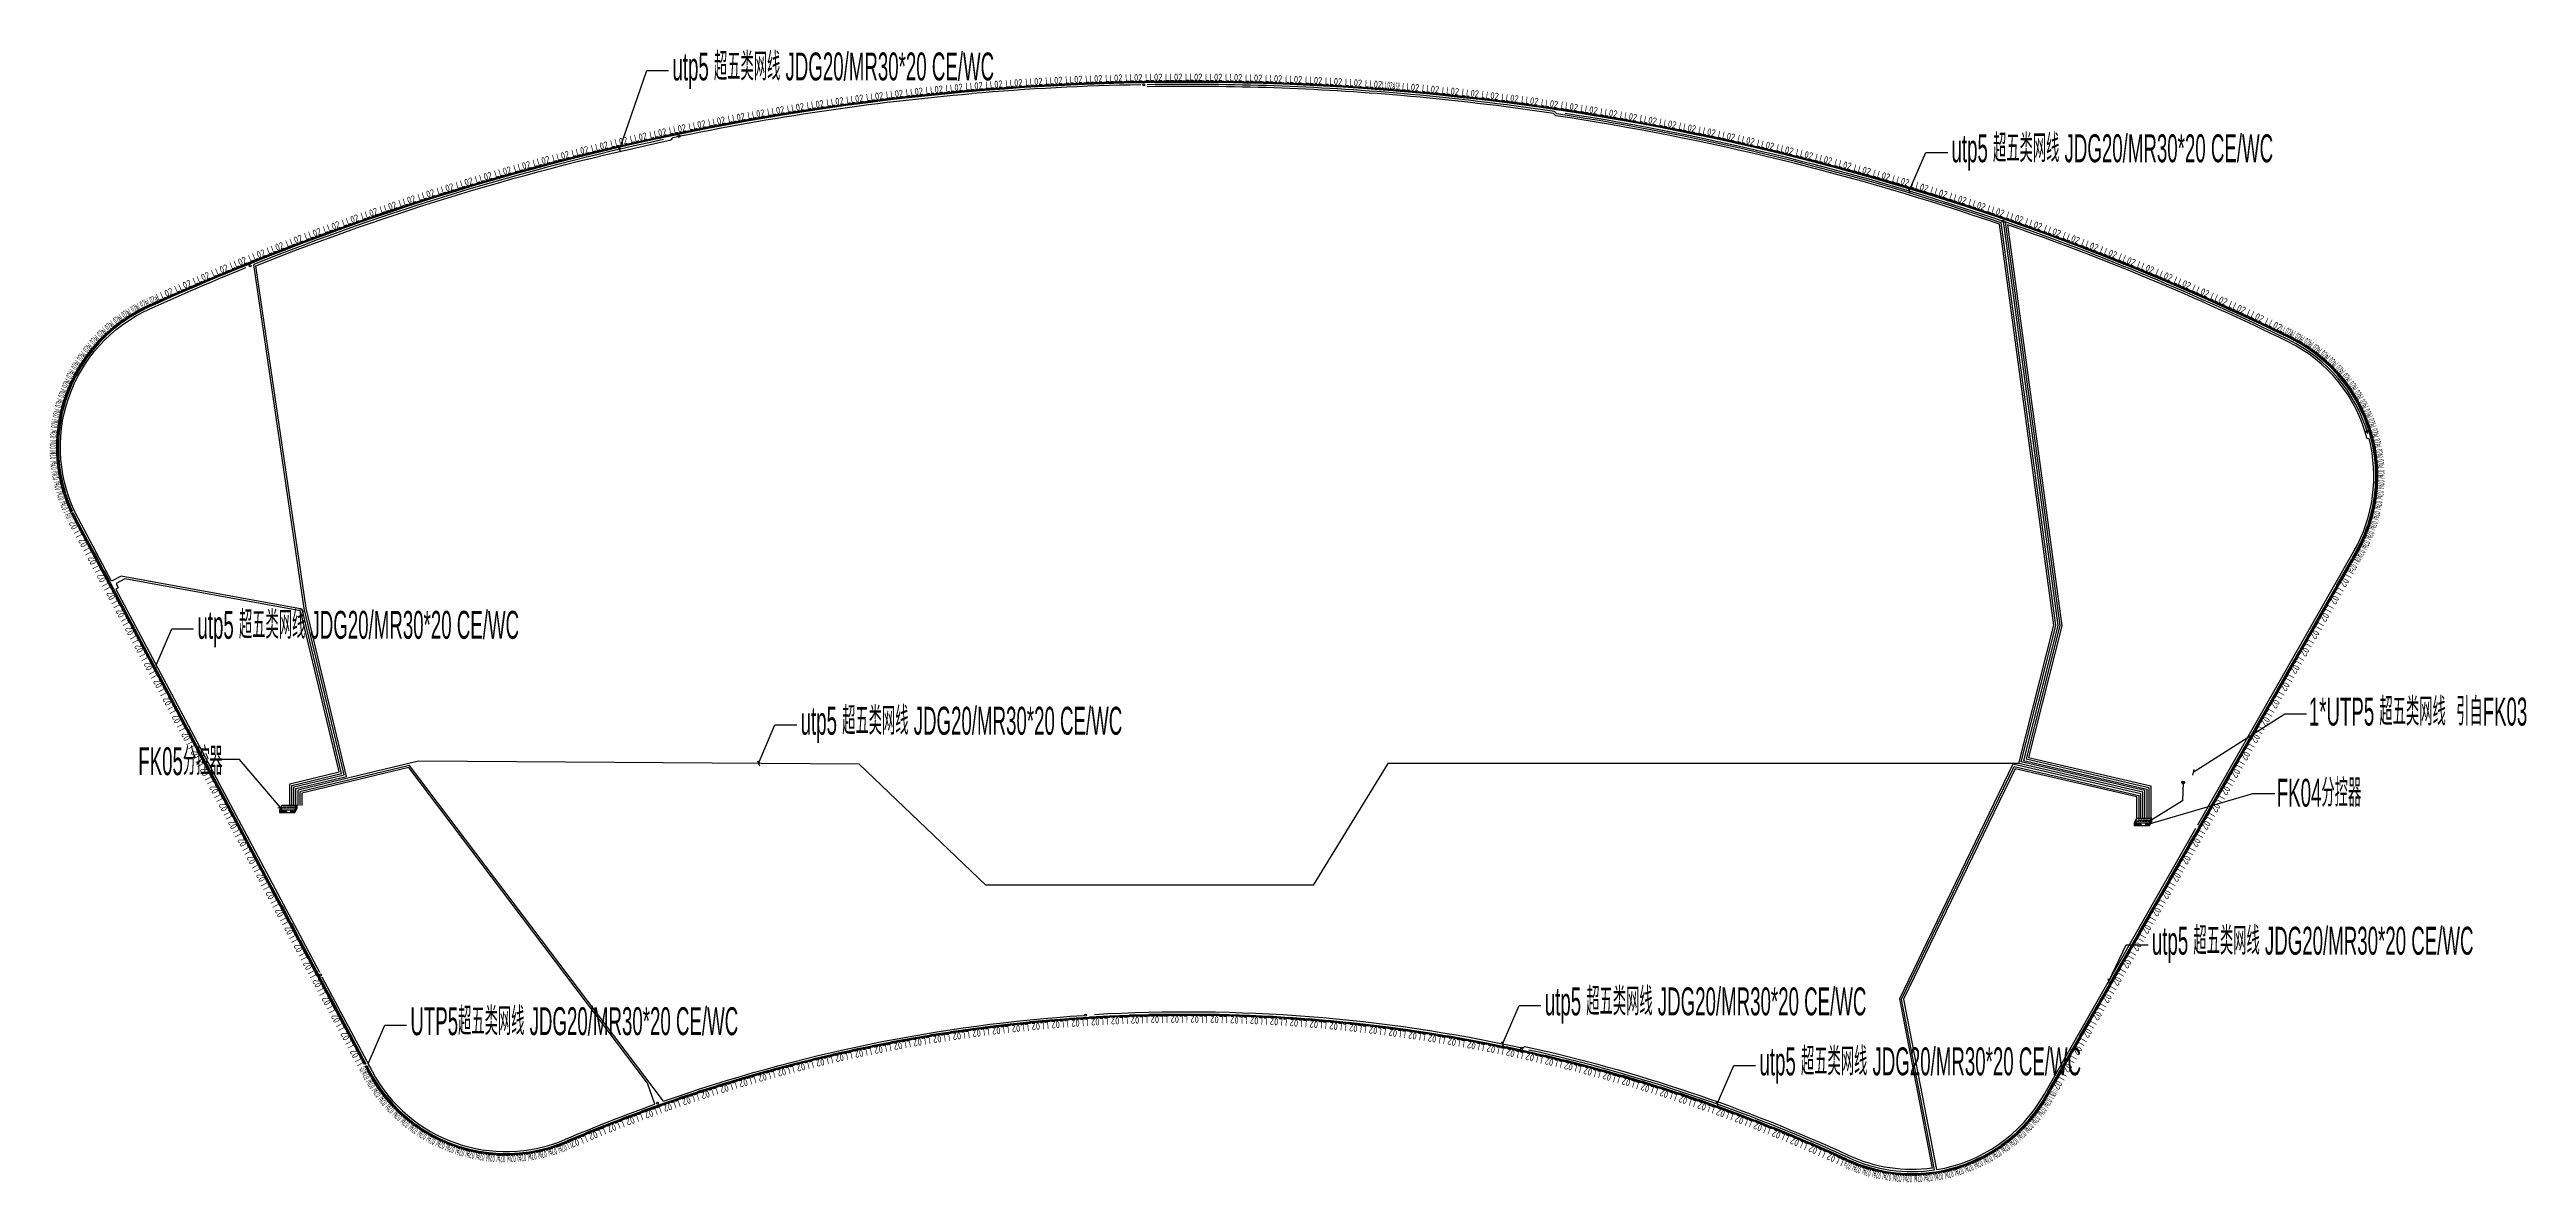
# Model space of a CAD drawing. Header units: inches. Extents: x 1197446 to 3199068, y -563901 to 615547.
# Drawn here: x 1772941 to 1897101, y 339934 to 396723 of the extents above; entities that cross this region are included whole.
import ezdxf
from ezdxf import colors
from ezdxf.entities.mleader import LeaderData, LeaderLine
from ezdxf.enums import TextEntityAlignment as Align
from ezdxf.math import Vec2, Vec3

# ---------------------------------------------------------------- set-up
doc = ezdxf.new("R2010")
doc.units = ezdxf.units.IN
doc.header["$MEASUREMENT"] = 0
doc.linetypes.add('ACAD_ISO02W100', pattern=[15, 12, -3])
doc.linetypes.add('DASH', pattern=[0.35, 0.25, -0.1])
doc.layers.get('0').update_dxf_attribs({"color": 253})
for name, color, linetype in [('0-L-控制', 6, 'Continuous'), ('0-L-灯具', 1, 'Continuous'), ('0-L-电箱', 90, 'Continuous'), ('0-LIGHT-TXT', 90, 'Continuous'), ('0-LL02', 1, 'Continuous'), ('LD-标注', 7, 'Continuous'), ('W-说明', 3, 'ACAD_ISO02W100'), ('图框', 24, 'Continuous')]:
    doc.layers.add(name, color=color, linetype=linetype)
doc.styles.add('GBZITI', font='gbenor.shx', dxfattribs={"height": 350, "bigfont": 'gbcbig.shx'})
doc.styles.add('SMDEI', font='smsim.shx', dxfattribs={"width": 0.75, "bigfont": 'smfs.shx'})
doc.styles.get("Standard").update_dxf_attribs({"font": 'arial.ttf'})

msp = doc.modelspace()

# ---------------------------------------------------------------- texts
at = {"layer": '0-LIGHT-TXT', "color": 7, "style": 'SMDEI', "width": 0.5}
for s, p in [('utp5 超五类网线 JDG20/MR30*20 CE/WC', (1804165, 395174)), ('utp5 超五类网线 JDG20/MR30*20 CE/WC', (1868280, 391073)), ('utp5 超五类网线 JDG20/MR30*20 CE/WC', (1780353, 367185)), ('utp5 超五类网线 JDG20/MR30*20 CE/WC', (1810591, 362377)), ('1*UTP5 超五类网线  引自FK03', (1886192, 362836)), ('FK05分控器', (1777390, 360351)), ('FK04分控器', (1884587, 358767)), ('utp5 超五类网线 JDG20/MR30*20 CE/WC', (1878324, 351350)), ('utp5 超五类网线 JDG20/MR30*20 CE/WC', (1847891, 348309)), ('UTP5超五类网线 JDG20/MR30*20 CE/WC', (1791028, 347317)), ('utp5 超五类网线 JDG20/MR30*20 CE/WC', (1858653, 345303))]:
    msp.add_text(s, height=1400, dxfattribs=at).set_placement(p)

# ---------------------------------------------------------------- blocks, each defined once
blk = doc.blocks.new('LL02')
at = {"layer": '0-LL02'}
for points in [[(-500, 80), (500, 80), (500, 0), (-500, 0)], [(-490, 70), (490, 70), (490, 10), (-490, 10)]]:
    blk.add_lwpolyline(points, close=True, dxfattribs=at)
for points in [[(-450, 16), (-450, 63), (-460, 45)], [(-450, 16), (-450, 63), (-440, 45)], [(-375, 16), (-375, 63), (-385, 45)], [(-375, 16), (-375, 63), (-365, 45)], [(-300, 16), (-300, 63), (-310, 45)], [(-300, 16), (-300, 63), (-290, 45)], [(-225, 16), (-225, 63), (-235, 45)], [(-225, 16), (-225, 63), (-215, 45)], [(-150, 16), (-150, 63), (-160, 45)], [(-150, 16), (-150, 63), (-140, 45)], [(-75, 16), (-75, 63), (-85, 45)], [(-75, 16), (-75, 63), (-65, 45)], [(0, 16), (0, 63), (-10, 45)], [(0, 16), (0, 63), (10, 45)], [(75, 16), (75, 63), (65, 45)], [(75, 16), (75, 63), (85, 45)], [(150, 16), (150, 63), (140, 45)], [(150, 16), (150, 63), (160, 45)], [(225, 16), (225, 63), (215, 45)], [(225, 16), (225, 63), (235, 45)], [(300, 16), (300, 63), (290, 45)], [(300, 16), (300, 63), (310, 45)], [(375, 16), (375, 63), (365, 45)], [(375, 16), (375, 63), (385, 45)], [(450, 16), (450, 63), (440, 45)], [(450, 16), (450, 63), (460, 45)]]:
    blk.add_lwpolyline(points, dxfattribs=at)
at = {"layer": '0-LL02', "style": 'GBZITI'}
blk.add_text('LL02', height=350, rotation=360, dxfattribs=at).set_placement((0, 271, 0), align=Align.MIDDLE_CENTER)
blk = doc.blocks.new('LL02a')
at = {"layer": '0-LL02'}
for points in [[(-250, 80), (250, 80), (250, 0), (-250, 0)], [(-240, 70), (240, 70), (240, 10), (-240, 10)]]:
    blk.add_lwpolyline(points, close=True, dxfattribs=at)
for points in [[(-225, 16), (-225, 63), (-235, 45)], [(-225, 16), (-225, 63), (-215, 45)], [(-150, 16), (-150, 63), (-160, 45)], [(-150, 16), (-150, 63), (-140, 45)], [(-75, 16), (-75, 63), (-85, 45)], [(-75, 16), (-75, 63), (-65, 45)], [(0, 16), (0, 63), (-10, 45)], [(0, 16), (0, 63), (10, 45)], [(75, 16), (75, 63), (65, 45)], [(75, 16), (75, 63), (85, 45)], [(150, 16), (150, 63), (140, 45)], [(150, 16), (150, 63), (160, 45)], [(225, 16), (225, 63), (215, 45)], [(225, 16), (225, 63), (235, 45)]]:
    blk.add_lwpolyline(points, dxfattribs=at)
at = {"layer": '0-LL02', "style": 'GBZITI', "width": 0.5}
blk.add_text('LL02a', height=350, rotation=360, dxfattribs=at).set_placement((0, 271, 0), align=Align.MIDDLE_CENTER)
blk = doc.blocks.new('LF01b')
at = {"layer": '0-LL02'}
for points in [[(-150, 80), (150, 80), (150, 0), (-150, 0)], [(-140, 70), (140, 70), (140, 10), (-140, 10)]]:
    blk.add_lwpolyline(points, close=True, dxfattribs=at)
for points in [[(-75, 16), (-75, 63), (-85, 45)], [(-75, 16), (-75, 63), (-65, 45)], [(0, 16), (0, 63), (-10, 45)], [(0, 16), (0, 63), (10, 45)], [(75, 16), (75, 63), (65, 45)], [(75, 16), (75, 63), (85, 45)]]:
    blk.add_lwpolyline(points, dxfattribs=at)
at = {"layer": '0-LL02', "style": 'GBZITI', "width": 0.28}
blk.add_text('LL02b', height=350, rotation=360, dxfattribs=at).set_placement((0, 271, 0), align=Align.MIDDLE_CENTER)
blk = doc.blocks.new('_Oblique')
at = {"color": 0, "linetype": 'ByBlock', "lineweight": -2}
blk.add_line((-0.5, -0.5), (0.5, 0.5), dxfattribs=at)
blk = doc.blocks.new('控制器')
at = {"color": 7}
for p, q in [((92311, 52509), (91624, 51231)), ((91624, 51231), (96073, 51231)), ((91624, 51231), (91624, 50443)), ((91624, 50443), (96073, 50443)), ((96761, 52509), (92311, 52509)), ((96073, 51231), (96761, 52509)), ((96073, 50443), (96761, 51666)), ((96073, 50443), (96073, 51231)), ((96761, 51666), (96761, 52509))]:
    blk.add_line(p, q, dxfattribs=at)
at = {"color": 7, "linetype": 'DASH', "ltscale": 5}
for p, q in [((92311, 51666), (91624, 50443)), ((92311, 51666), (92311, 52509)), ((96761, 51666), (92311, 51666)), ((96336, 52064), (96331, 52068)), ((96336, 52043), (96331, 52038)), ((96409, 52064), (96413, 52068)), ((96409, 52043), (96413, 52038)), ((96509, 52182), (96505, 52186)), ((96509, 52160), (96505, 52155)), ((96510, 51948), (96506, 51952)), ((96510, 51927), (96506, 51922)), ((96582, 52182), (96586, 52186)), ((96582, 52160), (96586, 52155)), ((96583, 51948), (96588, 51952)), ((96583, 51927), (96588, 51922))]:
    blk.add_line(p, q, dxfattribs=at)
at = {"color": 7, "linetype": 'ByBlock', "ltscale": 5}
for p, q in [((94998, 50933), (95621, 50933)), ((94998, 50649), (94998, 50933)), ((94998, 50649), (95621, 50649)), ((95621, 50649), (95621, 50933))]:
    blk.add_line(p, q, dxfattribs=at)
blk.add_lwpolyline([(91947, 51027), (92152, 51027), (92152, 50670), (91947, 50670)], close=True, dxfattribs=at)
at = {"color": 0, "linetype": 'ByBlock', "ltscale": 5}
blk.add_lwpolyline([(92481, 51050), (93415, 51050), (93415, 50632), (92481, 50632)], close=True, dxfattribs=at)
at = {"color": 7, "linetype": 'DASH', "ltscale": 5}
for points in [[(92674, 52130), (93087, 52130), (93087, 51954), (92674, 51954)], [(93087, 52130), (93499, 52130), (93499, 51954), (93087, 51954)], [(93499, 52130), (93912, 52130), (93912, 51954), (93499, 51954)], [(93912, 52130), (94325, 52130), (94325, 51954), (93912, 51954)], [(94325, 52130), (94737, 52130), (94737, 51954), (94325, 51954)], [(94737, 52130), (95150, 52130), (95150, 51954), (94737, 51954)], [(95150, 52130), (95563, 52130), (95563, 51954), (95150, 51954)], [(95563, 52130), (95976, 52130), (95976, 51954), (95563, 51954)]]:
    blk.add_lwpolyline(points, close=True, dxfattribs=at)
at = {"layer": 'W-说明', "color": 7, "linetype": 'ByBlock', "ltscale": 5}
for p, q in [((95043, 50881), (95043, 50739)), ((95272, 50881), (95043, 50881)), ((95043, 50739), (95095, 50739)), ((95095, 50739), (95095, 50712)), ((95095, 50712), (95105, 50712)), ((95105, 50712), (95105, 50698)), ((95105, 50698), (95209, 50698)), ((95209, 50698), (95209, 50712)), ((95209, 50712), (95220, 50712)), ((95220, 50739), (95272, 50739)), ((95220, 50712), (95220, 50739)), ((95272, 50739), (95272, 50881)), ((95350, 50881), (95350, 50739)), ((95578, 50881), (95350, 50881)), ((95350, 50739), (95401, 50739)), ((95401, 50739), (95401, 50712)), ((95401, 50712), (95412, 50712)), ((95412, 50712), (95412, 50698)), ((95412, 50698), (95516, 50698)), ((95516, 50698), (95516, 50712)), ((95516, 50712), (95526, 50712)), ((95526, 50712), (95526, 50739)), ((95526, 50739), (95578, 50739)), ((95578, 50739), (95578, 50881))]:
    blk.add_line(p, q, dxfattribs=at)
at = {"layer": '图框', "color": 7, "linetype": 'ByBlock', "lineweight": 30, "ltscale": 5}
blk.add_line((92049, 50977), (92049, 50911), dxfattribs=at)
at = {"layer": '图框', "color": 7, "linetype": 'DASH', "lineweight": 30, "ltscale": 5}
for p, q in [((96378, 52264), (96310, 52195)), ((96310, 51912), (96310, 52195)), ((96310, 51912), (96378, 51843)), ((96378, 52264), (96608, 52264)), ((96608, 51843), (96378, 51843)), ((96608, 52264), (96608, 51843))]:
    blk.add_line(p, q, dxfattribs=at)
at = {"layer": '图框', "color": 7, "linetype": 'ByBlock', "lineweight": 30, "ltscale": 5}
blk.add_lwpolyline([(91921, 51053), (92177, 51053), (92177, 50641), (91921, 50641)], close=True, dxfattribs=at)
at = {"layer": '图框', "color": 7, "linetype": 'DASH', "lineweight": 30, "ltscale": 5}
for points in [[(96413, 52038), (96331, 52038), (96331, 52068), (96413, 52068)], [(96409, 52043), (96336, 52043), (96336, 52064), (96409, 52064)], [(96586, 52155), (96505, 52155), (96505, 52186), (96586, 52186)], [(96588, 51922), (96505, 51922), (96505, 51952), (96588, 51952)], [(96582, 52160), (96509, 52160), (96509, 52182), (96582, 52182)], [(96583, 51927), (96510, 51927), (96510, 51948), (96583, 51948)]]:
    blk.add_lwpolyline(points, close=True, dxfattribs=at)
at = {"layer": '图框', "color": 7, "linetype": 'ByBlock', "lineweight": 30, "ltscale": 5}
for centre, radius in [((92049, 50761), 39), ((93630, 50794), 27.4), ((93630, 50672), 27.4), ((95759, 50666), 27.4)]:
    blk.add_circle(centre, radius, dxfattribs=at)
at = {"layer": 'W-说明', "color": 7, "linetype": 'ByBlock', "ltscale": 5, "char_height": 37.18, "attachment_point": 3}
for s, insert, width in [('{\\fSimSun|b0|i0|c134|p2;\\H1.771x;OFF\\H0.56465x;  }', (92118, 50620, -3928), 518.24), ('{\\fSimSun|b0|i0|c134|p2;\\H1.771x;ON\\H0.56465x;  }', (92097, 51141, -3928), 518.24), ('{\\fSimSun|b0|i0|c134|p2;\\H1.1068x;POWER \\H0.90346x; }', (93830, 50691, -3928), 518.24), ('{\\fSimSun|b0|i0|c134|p2;\\H1.107x;ACT \\H0.9035x; }', (93806, 50812, -3928), 518.24), ('{\\fSimSun|b0|i0|c134|p2;\\H1.8447x;A\\H0.59997x; \\H0.90346x; }', (95208, 50619, -3928), 237.09), ('{\\fSimSun|b0|i0|c134|p2;\\H1.8447x;B\\H0.59997x; \\H0.90346x; }', (95567, 50623, -3928), 893.53)]:
    blk.add_mtext(s, dxfattribs=dict(at, insert=insert, width=width))
at = {"layer": 'W-说明', "color": 1, "linetype": 'ByBlock', "ltscale": 0.5, "insert": (93297, 50918), "char_height": 144.03, "width": 274.09, "attachment_point": 3}
blk.add_mtext('{\\fSimSun|b0|i0|c134|p2;DMX-008}', dxfattribs=at)
at = {"layer": 'W-说明', "color": 7, "linetype": 'ByBlock', "char_height": 40.89, "width": 570.07, "attachment_point": 3}
for s, insert in [('{\\fSimSun|b0|i0|c134|p2;\\H1.771x;PORT1\\H0.56465x;  }', (93030, 52279, -4321)), ('{\\fSimSun|b0|i0|c134|p2;\\H1.771x;PORT2\\H0.56465x;  }', (93429, 52279, -4321)), ('{\\fSimSun|b0|i0|c134|p2;\\H1.771x;PORT3\\H0.56465x;  }', (93828, 52279, -4321)), ('{\\fSimSun|b0|i0|c134|p2;\\H1.771x;PORT4\\H0.56465x;  }', (94243, 52279, -4321)), ('{\\fSimSun|b0|i0|c134|p2;\\H1.771x;PORT5\\H0.56465x;  }', (94646, 52279, -4321)), ('{\\fSimSun|b0|i0|c134|p2;\\H1.771x;PORT6\\H0.56465x;  }', (95058, 52279, -4321)), ('{\\fSimSun|b0|i0|c134|p2;\\H1.771x;PORT7\\H0.56465x;  }', (95458, 52279, -4321)), ('{\\fSimSun|b0|i0|c134|p2;\\H1.771x;PORT8\\H0.56465x;  }', (95863, 52279, -4321))]:
    blk.add_mtext(s, dxfattribs=dict(at, insert=insert))
at = {"layer": 'W-说明', "color": 7, "linetype": 'ACAD_ISO02W100', "ltscale": 0.5, "insert": (96728, 52394, -3928), "char_height": 68.58, "width": 715.3, "attachment_point": 3}
blk.add_mtext('{\\fSimSun|b0|i0|c134|p2;AC 100V-240V}', dxfattribs=at)
blk = doc.blocks.new('引入')
at = {"layer": '0-L-电箱', "lineweight": -2}
h = blk.add_hatch(color=256, dxfattribs=at)
h.dxf.hatch_style = 1
h.paths.add_polyline_path([(-75, 0, 1), (75, 0, 1)])
blk.add_lwpolyline([(709, -533, 0, 0, 0), (432, -324, 200, 0, 0), (0, 0, 0, 0, 0)], format="xyseb", dxfattribs=at)
blk.add_circle((0, 0), 75, dxfattribs=at)

# ---------------------------------------------------------------- linework, layer by layer
at = {"layer": '0-L-控制', "color": 6}
for points in [[(1827642, 394955, 0.0168966), (1819167, 394514)], [(1877966, 358177), (1877966, 359575), (1871773, 361015), (1873507, 367857), (1870772, 388044, 0.0457717), (1848500, 393495), (1848384, 393613, 0.015431), (1840686, 394515, 0.0253671), (1827958, 394961)], [(1877866, 358177), (1877866, 359495), (1871651, 360941), (1873405, 367863), (1870681, 387970, 0.0457157), (1848452, 393401), (1848336, 393519, 0.015364), (1840678, 394415, 0.0253671), (1827960, 394861, 0.0253671)], [(1785288, 358836), (1785288, 359678), (1787825, 360287), (1785801, 368724), (1783288, 385887, -0.0434016), (1804101, 392190), (1804196, 392312, -0.0301592), (1819173, 394515, 0.0301592)], [(1848922, 393532, -0.0450731), (1870863, 388119), (1873609, 367851), (1871895, 361089), (1878066, 359654), (1878066, 358177)], [(1803725, 392212, 0.0428347), (1783177, 385951)], [(1889149, 377460, 0.2111675), (1885195, 382164, 0.0306978), (1870969, 388082), (1873710, 367845), (1872017, 361163), (1878166, 359733), (1878166, 358177)], [(1880633, 357865), (1888453, 371574, 0.1949369), (1889211, 377232), (1889115, 377207, 0.2192815), (1885151, 382074, 0.0303737), (1871090, 387935), (1873812, 367839), (1872139, 361238), (1878266, 359813), (1878266, 358177)], [(1785088, 358836), (1785088, 359836), (1787584, 360435), (1785608, 368668), (1776537, 370328), (1776051, 370069), (1774373, 373224, -0.4324632), (1777938, 383710, -0.0104982), (1782783, 385792, 0.0104982)], [(1786592, 350243), (1789106, 345515, 0.3897333), (1798807, 342096, -0.0152084), (1803285, 343854), (1802915, 344910), (1790948, 360728), (1785588, 359442), (1785588, 358836)], [(1877766, 358177), (1877766, 359416), (1871360, 360905), (1865667, 349143), (1867313, 340647, -0.143017), (1863155, 341270, 0.0543185), (1846892, 346738), (1846764, 346664, 0.0682858), (1825324, 348342, 0.0682858)], [(1847099, 346590, -0.0535788), (1863113, 341179, 0.1465681), (1867431, 340563), (1865771, 349129), (1871416, 360790), (1877666, 359336), (1877666, 358177)], [(1877566, 358177), (1877566, 359257), (1871471, 360674), (1865876, 349116), (1867530, 340577, 0.226137), (1872903, 344313), (1880534, 357692)], [(1803723, 344009, -0.0682367), (1824778, 348308, -0.0682367)]]:
    msp.add_lwpolyline(points, format="xyb", dxfattribs=at)
for points in [[(1785188, 358836), (1785188, 359757), (1787705, 360361), (1785703, 368705), (1783177, 385951)], [(1776708, 370195), (1776275, 369965), (1776389, 369733), (1776264, 369667), (1786470, 350473)], [(1784988, 358836), (1784988, 359915), (1787464, 360509), (1785526, 368582), (1776708, 370195)], [(1871651, 360941), (1840023, 360941), (1836289, 354843), (1819873, 354843), (1813526, 360908), (1791436, 361051), (1785388, 359600), (1785388, 358836)], [(1803723, 344009), (1790988, 360840), (1785488, 359521), (1785488, 358836)], [(1879893, 359982), (1879866, 359061), (1878322, 358104)]]:
    msp.add_lwpolyline(points, dxfattribs=at)
at = {"layer": '0-LL02'}
for centre in [(1827791, 394950), (1804493, 392374), (1870863, 388119), (1782994, 385883), (1889112, 377584), (1786528, 350333), (1824867, 348314), (1846735, 346671), (1803420, 343903)]:
    msp.add_circle(centre, 50.3, dxfattribs=at)

# ---------------------------------------------------------------- block references
at = {"layer": '0-L-灯具', "rotation": 82.90987147356023}
msp.add_blockref('引入', (1879893, 359982), dxfattribs=at)
at = {"layer": '0-LL02'}
for name, p, rotation in [('LL02', (1816323, 394336), 6.193913801441926), ('LL02', (1817318, 394441), 5.738100121943), ('LL02', (1818313, 394537), 5.282286442444873), ('LL02', (1819309, 394626), 4.826472762946745), ('LL02', (1820306, 394706), 4.370659083281498), ('LL02', (1821303, 394779), 3.914845403793769), ('LL02', (1822301, 394843), 3.459031724305235), ('LL02', (1823300, 394900), 3.003218044816704), ('LL02', (1824299, 394949), 2.547404365329771), ('LL02', (1825298, 394990), 2.091590685842838), ('LL02', (1826297, 395023), 1.635777006355105), ('LL02', (1827297, 395047), 1.179963326866572), ('LL02', (1828297, 395064), 0.7241496473796397), ('LL02', (1829297, 395073), 0.2683359678919071), ('LL02', (1830297, 395075), 359.8125222884034), ('LL02', (1831297, 395068), 359.3567086089157), ('LL02', (1832296, 395053), 358.9008949294279), ('LL02', (1833296, 395030), 358.4450812499402), ('LL02', (1834296, 394999), 357.9892675704524), ('LL02', (1835295, 394961), 357.5334538909655), ('LL02', (1836294, 394914), 357.0776402114778), ('LL02', (1837292, 394859), 356.6218265319893), ('LL02', (1838290, 394797), 356.1660128525015), ('LL02', (1839288, 394726), 355.710199173013), ('LL02a', (1840036, 394669), 355.4391629658728), ('LF01b', (1840434, 394636), 355.2130676212879), ('LL02', (1841145, 394574), 354.8608104645812), ('LL02', (1842141, 394481), 354.4049967891123), ('LL02', (1843136, 394379), 353.9491831136442), ('LL02', (1808403, 393218), 9.840423237426945), ('LL02', (1809389, 393385), 9.384609557928018), ('LL02', (1810377, 393545), 8.928795878429092), ('LL02', (1811365, 393697), 8.472982198930964), ('LL02', (1812355, 393840), 8.017168519433636), ('LL02', (1813345, 393976), 7.56135483993631), ('LL02', (1814337, 394104), 7.105541160438182), ('LL02', (1815330, 394224), 6.649727480940854), ('LL02', (1844130, 394270), 353.4933694381768), ('LL02', (1845123, 394154), 353.0375557627079), ('LL02', (1846115, 394029), 352.5817420872389), ('LL02', (1847106, 393896), 352.1259284117708), ('LL02', (1848096, 393755), 351.6701147363019), ('LL02', (1849085, 393607), 351.2143010608329), ('LL02', (1850073, 393451), 350.7584873853639), ('LL02', (1851059, 393286), 350.3026737098958), ('LL02', (1852044, 393114), 349.8468600344269), ('LL02', (1801544, 391828), 13.03111899391704), ('LL02', (1802519, 392050), 12.57530531441731), ('LL02', (1803496, 392264), 12.11949163491758), ('LL02', (1804474, 392471), 11.66367795541946), ('LL02', (1805454, 392669), 11.20786427592133), ('LL02', (1806436, 392860), 10.7520505964232), ('LL02', (1807419, 393043), 10.29623691692507), ('LL02', (1853028, 392935), 349.3910463589579), ('LL02', (1854010, 392747), 348.9352326834905), ('LL02', (1854991, 392551), 348.4794190080232), ('LL02', (1855970, 392348), 348.0236053325559), ('LL02', (1856947, 392137), 347.5677916570893), ('LL02', (1857923, 391918), 347.1119779816212), ('LL02', (1796697, 390602), 15.31018739141327), ('LL02', (1797662, 390863), 14.85437371191594), ('LL02', (1798630, 391116), 14.39856003241622), ('LL02', (1799599, 391361), 13.94274635291569), ('LL02', (1800571, 391598), 13.48693267341676), ('LL02', (1858897, 391692), 346.6561643061522), ('LL02', (1859869, 391457), 346.2003506306833), ('LL02', (1860839, 391215), 345.7445369552136), ('LL02', (1861808, 390966), 345.2887232797446), ('LL02', (1862774, 390708), 344.8329096042748), ('LL02', (1792857, 389484), 17.13344210940499), ('LL02', (1793813, 389775), 16.67762842990606), ('LL02', (1794772, 390058), 16.22181475040793), ('LL02', (1795733, 390334), 15.7660010709106), ('LL02', (1863738, 390443), 344.3770959288059), ('LL02', (1864700, 390170), 343.921282253337), ('LL02', (1865660, 389890), 343.4654685778688), ('LL02', (1866618, 389602), 343.0096549023999), ('LL02', (1867573, 389306), 342.553841226931), ('LL02', (1789054, 388243), 18.9566968273967), ('LL02', (1790001, 388565), 18.50088314789857), ('LL02', (1790950, 388879), 18.04506946840124), ('LL02', (1791902, 389185), 17.58925578890392), ('LL02', (1868526, 389003), 342.0980275514636), ('LL02', (1869476, 388692), 341.6422138759963), ('LL02', (1870424, 388374), 341.1864002005289), ('LL02', (1871370, 388048), 340.7305865250615), ('LL02', (1785293, 386883), 20.77995154539081), ('LL02', (1786229, 387234), 20.32413786589267), ('LL02', (1787168, 387578), 19.86832418639375), ('LL02', (1788110, 387914), 19.41251050689482), ('LL02', (1872312, 387714), 340.2747728495926), ('LL02', (1873253, 387373), 339.8189591741253), ('LL02', (1874190, 387025), 339.3631454986571), ('LL02', (1782501, 385784), 22.14739258388519), ('LL02', (1783429, 386157), 21.69157890438627), ('LL02', (1784359, 386524), 21.23576522488813), ('LL02', (1875124, 386669), 338.907331823189), ('LL02', (1876056, 386306), 338.4515181477217), ('LL02', (1876985, 385935), 337.9957044722543), ('LL02', (1877911, 385557), 337.5398907967846), ('LL02', (1779737, 384619), 23.51483362238196), ('LL02', (1780655, 385015), 23.05901994288304), ('LL02', (1781577, 385403), 22.60320626338412), ('LL02', (1878833, 385172), 337.0840771213157), ('LL02', (1879753, 384779), 336.6282634458468), ('LL02', (1880670, 384379), 336.1724497703785), ('LL02a', (1776799, 383185), 33.86874175310111), ('LL02a', (1777228, 383452), 30.11111569471942), ('LL02a', (1777672, 383690), 26.35348963633763), ('LL02a', (1778137, 383910), 24.29457360168879), ('LL02', (1778822, 384216), 23.9706473018801), ('LL02', (1881583, 383972), 335.716636094912), ('LL02', (1882493, 383557), 335.2608224194446), ('LL02', (1883400, 383136), 334.8050087439757), ('LL02a', (1775632, 382224), 45.14161992824651), ('LL02a', (1776000, 382569), 41.38399386986471), ('LL02a', (1776390, 382890), 37.62636781148292), ('LL02', (1884303, 382707), 334.3491950685076), ('LL02a', (1884978, 382381), 334.0684069855934), ('LL02a', (1885460, 382137), 332.0382113331371), ('LL02a', (1774676, 381053), 56.41449810339248), ('LL02a', (1774969, 381464), 52.65687204501049), ('LL02a', (1775288, 381855), 48.89924598662849), ('LL02a', (1885898, 381886), 328.2805011183182), ('LL02a', (1886318, 381606), 324.5227909034992), ('LL02a', (1886719, 381300), 320.7650806886803), ('LL02a', (1887099, 380968), 317.0073704738613), ('LL02a', (1773966, 379718), 67.68737627853815), ('LL02a', (1774173, 380178), 63.92975022015636), ('LL02a', (1774410, 380624), 60.17212416177446), ('LL02a', (1887457, 380612), 313.2496602590423), ('LL02a', (1887790, 380233), 309.4919500442234), ('LL02a', (1888098, 379834), 305.7342398294044), ('LL02a', (1773645, 378762), 75.20262839530184), ('LL02a', (1773790, 379245), 71.44500233691996), ('LL02a', (1888379, 379415), 301.9765296145854), ('LL02a', (1888632, 378978), 298.2188193997663), ('LL02a', (1888856, 378526), 294.4611091849472), ('LL02a', (1773403, 377270), 86.47550657044752), ('LL02a', (1773451, 377772), 82.71788051206553), ('LL02a', (1773531, 378270), 78.96025445368365), ('LL02a', (1889050, 378060), 290.7033989701283), ('LL02a', (1889213, 377582), 286.9456887553092), ('LL02a', (1773388, 376765), 90.23313262882954), ('LL02a', (1773406, 376261), 93.99075868721133), ('LL02a', (1889344, 377095), 283.1879785404903), ('LL02a', (1889443, 376600), 279.4302683256712), ('LL02a', (1889509, 376100), 275.6725581108522), ('LL02a', (1773458, 375759), 97.74838474559321), ('LL02a', (1773542, 375262), 101.5060108039751), ('LL02a', (1773658, 374771), 105.263636862357), ('LL02a', (1889543, 375596), 271.914847896033), ('LL02a', (1889543, 375091), 268.1571376812139), ('LL02a', (1773807, 374288), 109.0212629207389), ('LL02a', (1773986, 373817), 112.7788889791208), ('LL02a', (1889346, 373593), 256.8840070367567), ('LL02a', (1889444, 374088), 260.6417172515757), ('LL02a', (1889510, 374588), 264.3994274663949), ('LF01b', (1774182, 373389), 116.538955368182), ('LL02', (1774481, 372812), 117.7517945015605), ('LL02a', (1889053, 372627), 249.3685866071184), ('LL02a', (1889215, 373105), 253.1262968219376), ('LL02', (1774951, 371929), 117.7517945015605), ('LL02', (1775420, 371046), 117.7517945015605), ('LF01b', (1888443, 371357), 240.6655956871954), ('LL02a', (1888637, 371709), 241.8531661774804), ('LL02a', (1888860, 372161), 245.6108763922994), ('LL02', (1775890, 370163), 117.7517945015605), ('LL02', (1887853, 370325), 240.0517945072336), ('LL02a', (1888226, 370976), 240.3000000056131), ('LL02', (1776359, 369280), 117.7517945015605), ('LL02', (1776829, 368397), 117.7517945015605), ('LL02', (1886862, 368588), 240.0517945072336), ('LL02', (1887358, 369457), 240.0517945072336), ('LL02', (1777298, 367514), 117.7517945015605), ('LL02', (1886367, 367719), 240.0517945072336), ('LL02', (1777768, 366631), 117.7517945015605), ('LL02', (1885376, 365982), 240.0517945072336), ('LL02', (1885871, 366851), 240.0517945072336), ('LL02', (1778237, 365748), 117.7517945015605), ('LL02', (1778707, 364866), 117.7517945015605), ('LL02', (1884880, 365113), 240.0517945072336), ('LL02', (1779176, 363983), 117.7517945015605), ('LL02', (1883889, 363376), 240.0517945072336), ('LL02', (1884385, 364245), 240.0517945072336), ('LL02', (1779646, 363100), 117.7517945015605), ('LL02', (1780115, 362217), 117.7517945015605), ('LL02', (1883394, 362508), 240.0517945072336), ('LL02', (1780585, 361334), 117.7517945015605), ('LL02', (1882898, 361639), 240.0517945072336), ('LL02', (1781054, 360451), 117.7517945015605), ('LL02', (1881907, 359902), 240.0517945072336), ('LL02', (1882403, 360770), 240.0517945072336), ('LL02', (1781524, 359568), 117.7517945015605), ('LL02', (1781993, 358685), 117.7517945015605), ('LL02', (1881412, 359033), 240.0517945072336), ('LL02', (1782462, 357802), 117.7517945015605), ('LL02', (1880421, 357296), 240.0517945072336), ('LL02', (1880917, 358164), 240.0517945072336), ('LL02', (1782932, 356919), 117.7517945015605), ('LL02', (1783401, 356036), 117.7517945015605), ('LL02', (1879926, 356427), 240.0517945072336), ('LL02', (1783871, 355153), 117.7517945015605), ('LL02', (1878935, 354690), 240.0517945072336), ('LL02', (1879430, 355558), 240.0517945072336), ('LL02', (1784340, 354270), 117.7517945015605), ('LL02', (1878439, 353821), 240.0517945072336), ('LL02', (1784810, 353387), 117.7517945015605), ('LL02', (1785279, 352504), 117.7517945015605), ('LL02', (1877944, 352953), 240.0517945072336), ('LL02', (1785749, 351621), 117.7517945015605), ('LL02', (1876953, 351215), 240.0517945072336), ('LL02', (1877448, 352084), 240.0517945072336), ('LL02', (1786218, 350738), 117.7517945015605), ('LL02', (1786688, 349855), 117.7517945015605), ('LL02', (1876457, 350347), 240.0517945072336), ('LL02', (1787157, 348972), 117.7517945015605), ('LL02', (1875467, 348609), 240.0517945072336), ('LL02', (1875962, 349478), 240.0517945072336), ('LL02', (1787627, 348089), 117.7517945015605), ('LL02', (1819598, 347702), 186.9035096256463), ('LL02', (1820590, 347826), 186.178246593828), ('LL02', (1821584, 347938), 185.4529835620098), ('LL02', (1822579, 348037), 184.7277205301909), ('LL02', (1823576, 348124), 184.0024574983714), ('LL02', (1824573, 348198), 183.2771944665522), ('LL02', (1825571, 348260), 182.5519314347323), ('LL02', (1826570, 348308), 181.8266684029128), ('LL02', (1827569, 348345), 181.1014053710945), ('LL02', (1828569, 348368), 180.3761423392756), ('LL02', (1829569, 348379), 179.6508793074579), ('LL02', (1830569, 348377), 178.92561627564), ('LL02', (1831569, 348363), 178.2003532438212), ('LL02', (1832569, 348336), 177.4750902120018), ('LL02', (1833568, 348296), 176.7498271801829), ('LL02', (1834567, 348244), 176.0245641483645), ('LL02', (1835564, 348179), 175.2993011165462), ('LL02', (1836562, 348101), 174.5740380847278), ('LL02', (1837557, 348011), 173.8487750529089), ('LL02', (1838552, 347908), 173.1235120210901), ('LL02', (1839546, 347793), 172.3982489892717), ('LL02', (1840537, 347665), 171.6729859574534), ('LL02', (1874971, 347741), 240.0517945072336), ('LL02', (1788096, 347207), 117.7517945015605), ('LL02', (1788566, 346324), 117.7517945015605), ('LL02', (1812708, 346480), 191.9803508483755), ('LL02', (1813685, 346692), 191.2550878165566), ('LL02', (1814665, 346891), 190.5298247847388), ('LL02', (1815647, 347078), 189.804561752921), ('LL02', (1816632, 347253), 189.0792987211025), ('LL02', (1817619, 347415), 188.3540356892842), ('LL02', (1818608, 347564), 187.6287726574652), ('LL02', (1841527, 347524), 170.947722925635), ('LL02', (1842516, 347371), 170.2224598938171), ('LL02', (1843502, 347205), 169.4971968619988), ('LL02', (1844486, 347027), 168.7719338301799), ('LL02', (1845468, 346837), 168.0466707983621), ('LL02', (1846447, 346634), 167.3214077665442), ('LL02', (1847424, 346419), 166.5961447347264), ('LL02', (1873980, 346004), 240.0517945072336), ('LL02', (1874476, 346872), 240.0517945072336), ('LF01b', (1788912, 345670), 117.7517945015348), ('LL02a', (1789104, 345319), 119.2223586315947), ('LL02', (1807865, 345236), 195.6066660074703), ('LL02', (1808827, 345510), 194.8814029756514), ('LL02', (1809793, 345771), 194.1561399438321), ('LL02', (1810761, 346019), 193.4308769120126), ('LL02', (1811733, 346256), 192.7056138801939), ('LL02', (1848397, 346191), 165.870881702908), ('LL02', (1849368, 345951), 165.1456186710896), ('LL02', (1850336, 345699), 164.4203556392712), ('LL02', (1851300, 345435), 163.6950926074524), ('LL02', (1852261, 345158), 162.9698295756335), ('LL02', (1873485, 345135), 240.0517945072336), ('LL02a', (1789365, 344887), 122.9800688464132), ('LL02a', (1789654, 344473), 126.7377790612318), ('LL02a', (1789969, 344079), 130.4954892760505), ('LL02', (1804054, 344022), 198.5077181347434), ('LL02', (1805001, 344344), 197.7824551029244), ('LL02', (1805952, 344653), 197.057192071106), ('LL02', (1806907, 344951), 196.3319290392881), ('LL02', (1853219, 344869), 162.2445665438157), ('LL02', (1854173, 344569), 161.5193035119978), ('LL02', (1855122, 344256), 160.7940404801799), ('LL02', (1856068, 343931), 160.0687774483621), ('LL02a', (1872680, 343771), 235.8680136444511), ('LL02a', (1872948, 344198), 239.6257238592701), ('LF01b', (1873162, 344571), 240.7106179473177), ('LL02a', (1790310, 343707), 134.2531994908692), ('LL02a', (1790674, 343357), 138.0109097056878), ('LL02a', (1791060, 343033), 141.7686199205064), ('LL02a', (1791467, 342734), 145.526330135325), ('LL02', (1800309, 342617), 201.4087702620152), ('LL02', (1801239, 342986), 200.6835072301973), ('LL02', (1802173, 343343), 199.9582441983795), ('LL02', (1803111, 343689), 199.2329811665617), ('LL02', (1857010, 343594), 159.3435144165437), ('LL02', (1857947, 343245), 158.6182513847259), ('LL02', (1858880, 342885), 157.892988352908), ('LL02', (1859808, 342512), 157.1677253210896), ('LL02a', (1871715, 342607), 224.5948829999941), ('LL02a', (1872062, 342974), 228.352593214813), ('LL02a', (1872384, 343362), 232.110303429632), ('LL02a', (1791892, 342463), 149.2840403501436), ('LL02a', (1792335, 342220), 153.041750564962), ('LL02a', (1792792, 342006), 156.7994607797806), ('LL02a', (1793262, 341823), 160.5571709945991), ('LL02a', (1793744, 341671), 164.3148812094175), ('LL02a', (1794234, 341551), 168.072591424236), ('LL02a', (1794731, 341464), 171.8303016390546), ('LL02a', (1796744, 341443), 186.8611424983287), ('LL02a', (1797243, 341520), 190.6188527131471), ('LL02a', (1797735, 341630), 194.3765629279656), ('LL02a', (1798220, 341772), 198.134273142784), ('LL02a', (1798694, 341945), 201.8919833576027), ('LL02', (1799385, 342236), 202.1340332938332), ('LL02', (1860731, 342128), 156.4424622892703), ('LL02', (1861650, 341733), 155.7171992574509), ('LL02', (1862563, 341325), 154.991936225632), ('LL02a', (1870111, 341391), 209.564042140717), ('LL02a', (1870541, 341655), 213.3217523555363), ('LL02a', (1870953, 341946), 217.0794625703555), ('LL02a', (1871344, 342264), 220.8371727851748), ('LL02a', (1795233, 341409), 175.588011853873), ('LL02a', (1795737, 341387), 179.3457220686917), ('LL02a', (1796241, 341399), 183.1034322835103), ('LL02a', (1863301, 340991), 156.9560991332509), ('LL02a', (1863772, 340809), 160.7138093480699), ('LL02a', (1864254, 340659), 164.4715195628889), ('LL02a', (1864745, 340541), 168.229229777708), ('LL02a', (1865242, 340455), 171.986939992527), ('LL02a', (1865744, 340402), 175.7446502073459), ('LL02a', (1866248, 340382), 179.5023604221649), ('LL02a', (1866753, 340395), 183.2600706369836), ('LL02a', (1867255, 340441), 187.0177808518025), ('LL02a', (1867754, 340520), 190.7754910666215), ('LL02a', (1868246, 340631), 194.5332012814405), ('LL02a', (1868730, 340775), 198.2909114962596), ('LL02a', (1869203, 340950), 202.0486217110785), ('LL02a', (1869664, 341155), 205.8063319258977)]:
    msp.add_blockref(name, p, dxfattribs=dict(at, rotation=rotation))
at = {"layer": 'LD-标注', "color": 3, "xscale": 0.1728, "yscale": 0.1728, "zscale": 0.1728}
for p in [(1768628, 349762), (1861602, 349104)]:
    msp.add_blockref('控制器', p, dxfattribs=at)

msp.set_redraw_order([(e.dxf.handle, doc.entitydb.next_handle()) for e in msp.query("TEXT MTEXT ATTDEF DIMENSION ARC_DIMENSION")])  # texts and dimensions are drawn at this point

# ---------------------------------------------------------------- leaders
at = {"layer": '0-LIGHT-TXT', "color": 7}
ml = msp.add_multileader_mtext('Standard', dxfattribs=at)
ml.set_content('', color=7)
ml.set_leader_properties()
ml.set_arrow_properties(name='OBLIQUE')
ml.build(insert=Vec2(0, 0))
ml.multileader.update_dxf_attribs({"text_right_attachment_type": 6, "dogleg_length": 0.36, "arrow_head_size": 200})
ctx = ml.context
ctx.base_point, ctx.char_height, ctx.arrow_head_size, ctx.landing_gap_size, ctx.plane_origin = Vec3(1803974, 395671), 0.18, 200, 0.09, Vec3(1802026, 393683)
ctx.right_attachment = 6
notes = []
notes.append((ctx, [(0, (1, 1, 0), (1802879, 395671), (1, 0), 1095, [(0, [(1801504, 391717)], 0, [])])]))
ctx.mtext.insert, ctx.mtext.flow_direction = Vec3(1803974, 395671), 5
ml = msp.add_multileader_mtext('Standard', dxfattribs=at)
ml.set_content('', color=7)
ml.set_leader_properties()
ml.set_arrow_properties(name='OBLIQUE')
ml.build(insert=Vec2(0, 0))
ml.multileader.update_dxf_attribs({"text_right_attachment_type": 6, "dogleg_length": 0.36, "arrow_head_size": 200})
ctx = ml.context
ctx.base_point, ctx.char_height, ctx.arrow_head_size, ctx.landing_gap_size, ctx.plane_origin = Vec3(1868088, 391570), 0.18, 200, 0.09, Vec3(1866141, 389581)
ctx.right_attachment = 6
notes.append((ctx, [(0, (1, 1, 0), (1866994, 391570), (1, 0), 1095, [(0, [(1866164, 389636)], 0, [])])]))
ctx.mtext.insert, ctx.mtext.flow_direction = Vec3(1868088, 391570), 5
ml = msp.add_multileader_mtext('Standard', dxfattribs=at)
ml.set_content('', color=7)
ml.set_leader_properties()
ml.set_arrow_properties(name='OBLIQUE')
ml.build(insert=Vec2(0, 0))
ml.multileader.update_dxf_attribs({"text_right_attachment_type": 6, "dogleg_length": 0.36, "arrow_head_size": 200})
ctx = ml.context
ctx.base_point, ctx.char_height, ctx.arrow_head_size, ctx.landing_gap_size, ctx.plane_origin = Vec3(1780161, 367682), 0.18, 200, 0.09, Vec3(1778214, 365694)
ctx.right_attachment = 6
notes.append((ctx, [(0, (1, 1, 0), (1779067, 367682), (1, 0), 1095, [(0, [(1778287, 365864)], 0, [])])]))
ctx.mtext.insert, ctx.mtext.flow_direction = Vec3(1780161, 367682), 5
ml = msp.add_multileader_mtext('Standard', dxfattribs=at)
ml.set_content('', color=7)
ml.set_leader_properties()
ml.set_arrow_properties(name='OBLIQUE')
ml.build(insert=Vec2(0, 0))
ml.multileader.update_dxf_attribs({"text_right_attachment_type": 6, "dogleg_length": 0.36, "arrow_head_size": 200})
ctx = ml.context
ctx.base_point, ctx.char_height, ctx.arrow_head_size, ctx.landing_gap_size, ctx.plane_origin = Vec3(1810399, 362874), 0.18, 200, 0.09, Vec3(1808452, 360886)
ctx.right_attachment = 6
notes.append((ctx, [(0, (1, 1, 0), (1809304, 362874), (1, 0), 1095, [(0, [(1808475, 360941)], 0, [])])]))
ctx.mtext.insert, ctx.mtext.flow_direction = Vec3(1810399, 362874), 5
ml = msp.add_multileader_mtext('Standard', dxfattribs=at)
ml.set_content('', color=7)
ml.set_leader_properties()
ml.set_arrow_properties(name='OBLIQUE')
ml.build(insert=Vec2(0, 0))
ml.multileader.update_dxf_attribs({"text_right_attachment_type": 6, "dogleg_length": 0.36, "arrow_head_size": 200})
ctx = ml.context
ctx.base_point, ctx.char_height, ctx.arrow_head_size, ctx.landing_gap_size, ctx.plane_origin = Vec3(1886083, 363428), 0.18, 200, 0.09, Vec3(1879391, 361944)
ctx.right_attachment = 6
notes.append((ctx, [(0, (1, 1, 0), (1884988, 363428), (1, 0), 1095, [(0, [(1880389, 360495)], 0, [])])]))
ctx.mtext.insert, ctx.mtext.flow_direction = Vec3(1886083, 363428), 5
ml = msp.add_multileader_mtext('Standard', dxfattribs=at)
ml.set_content('', color=7)
ml.set_leader_properties()
ml.set_arrow_properties(name='OBLIQUE')
ml.build(insert=Vec2(0, 0))
ml.multileader.update_dxf_attribs({"text_right_attachment_type": 6, "dogleg_length": 0.36, "arrow_head_size": 200})
ctx = ml.context
ctx.base_point, ctx.char_height, ctx.arrow_head_size, ctx.landing_gap_size, ctx.plane_origin = Vec3(1781361, 361142), 0.18, 200, 0.09, Vec3(1782537, 359258)
ctx.right_attachment, ctx.text_align_type = 6, 2
notes.append((ctx, [(1, (1, 1, 0), (1782456, 361142), (-1, 0), 1095, [(0, [(1784520, 358725)], 0, [])])]))
ctx.mtext.insert, ctx.mtext.alignment, ctx.mtext.flow_direction = Vec3(1781361, 361142), 3, 5
ml = msp.add_multileader_mtext('Standard', dxfattribs=at)
ml.set_content('', color=7)
ml.set_leader_properties()
ml.set_arrow_properties(name='OBLIQUE')
ml.build(insert=Vec2(0, 0))
ml.multileader.update_dxf_attribs({"text_right_attachment_type": 6, "dogleg_length": 0.36, "arrow_head_size": 200})
ctx = ml.context
ctx.base_point, ctx.char_height, ctx.arrow_head_size, ctx.landing_gap_size, ctx.plane_origin = Vec3(1884482, 359438), 0.18, 200, 0.09, Vec3(1889734, 357674)
ctx.right_attachment = 6
notes.append((ctx, [(0, (1, 1, 0), (1883388, 359438), (1, 0), 1095, [(0, [(1878263, 357926)], 0, [])])]))
ctx.mtext.insert, ctx.mtext.flow_direction = Vec3(1884482, 359438), 5
ml = msp.add_multileader_mtext('Standard', dxfattribs=at)
ml.set_content('', color=7)
ml.set_leader_properties()
ml.set_arrow_properties(name='OBLIQUE')
ml.build(insert=Vec2(0, 0))
ml.multileader.update_dxf_attribs({"text_right_attachment_type": 6, "dogleg_length": 0.36, "arrow_head_size": 200})
ctx = ml.context
ctx.base_point, ctx.char_height, ctx.arrow_head_size, ctx.landing_gap_size, ctx.plane_origin = Vec3(1878132, 351847), 0.18, 200, 0.09, Vec3(1876184, 349859)
ctx.right_attachment = 6
notes.append((ctx, [(0, (1, 1, 0), (1877037, 351847), (1, 0), 1095, [(0, [(1876161, 350024)], 0, [])])]))
ctx.mtext.insert, ctx.mtext.flow_direction = Vec3(1878132, 351847), 5
ml = msp.add_multileader_mtext('Standard', dxfattribs=at)
ml.set_content('', color=7)
ml.set_leader_properties()
ml.set_arrow_properties(name='OBLIQUE')
ml.build(insert=Vec2(0, 0))
ml.multileader.update_dxf_attribs({"text_right_attachment_type": 6, "dogleg_length": 0.36, "arrow_head_size": 200})
ctx = ml.context
ctx.base_point, ctx.char_height, ctx.arrow_head_size, ctx.landing_gap_size, ctx.plane_origin = Vec3(1790836, 347815), 0.18, 200, 0.09, Vec3(1788888, 345826)
ctx.right_attachment = 6
notes.append((ctx, [(0, (1, 1, 0), (1789741, 347815), (1, 0), 1095, [(0, [(1788912, 345881)], 0, [])])]))
ctx.mtext.insert, ctx.mtext.flow_direction = Vec3(1790836, 347815), 5
ml = msp.add_multileader_mtext('Standard', dxfattribs=at)
ml.set_content('', color=7)
ml.set_leader_properties()
ml.set_arrow_properties(name='OBLIQUE')
ml.build(insert=Vec2(0, 0))
ml.multileader.update_dxf_attribs({"text_right_attachment_type": 6, "dogleg_length": 0.36, "arrow_head_size": 200})
ctx = ml.context
ctx.base_point, ctx.char_height, ctx.arrow_head_size, ctx.landing_gap_size, ctx.plane_origin = Vec3(1847699, 348807), 0.18, 200, 0.09, Vec3(1845751, 346818)
ctx.right_attachment = 6
notes.append((ctx, [(0, (1, 1, 0), (1846604, 348807), (1, 0), 1095, [(0, [(1845775, 346873)], 0, [])])]))
ctx.mtext.insert, ctx.mtext.flow_direction = Vec3(1847699, 348807), 5
ml = msp.add_multileader_mtext('Standard', dxfattribs=at)
ml.set_content('', color=7)
ml.set_leader_properties()
ml.set_arrow_properties(name='OBLIQUE')
ml.build(insert=Vec2(0, 0))
ml.multileader.update_dxf_attribs({"text_right_attachment_type": 6, "dogleg_length": 0.36, "arrow_head_size": 200})
ctx = ml.context
ctx.base_point, ctx.char_height, ctx.arrow_head_size, ctx.landing_gap_size, ctx.plane_origin = Vec3(1858461, 345801), 0.18, 200, 0.09, Vec3(1856514, 343812)
ctx.right_attachment = 6
notes.append((ctx, [(0, (1, 1, 0), (1857366, 345801), (1, 0), 1095, [(0, [(1856537, 343867)], 0, [])])]))
ctx.mtext.insert, ctx.mtext.flow_direction = Vec3(1858461, 345801), 5
for ctx, leaders in notes:
    for number, flags, end, landing, length, lines in leaders:
        leader = LeaderData()
        leader.index, (leader.has_last_leader_line, leader.has_dogleg_vector, leader.attachment_direction) = number, flags
        leader.last_leader_point, leader.dogleg_vector, leader.dogleg_length = Vec3(end), Vec3(landing), length
        for number, points, colour, breaks in lines:
            line = LeaderLine()
            line.index, line.vertices, line.color, line.breaks = number, Vec3.list(points), colors.encode_raw_color(colour), breaks
            leader.lines.append(line)
        ctx.leaders.append(leader)

doc.saveas('drawing.dxf')
